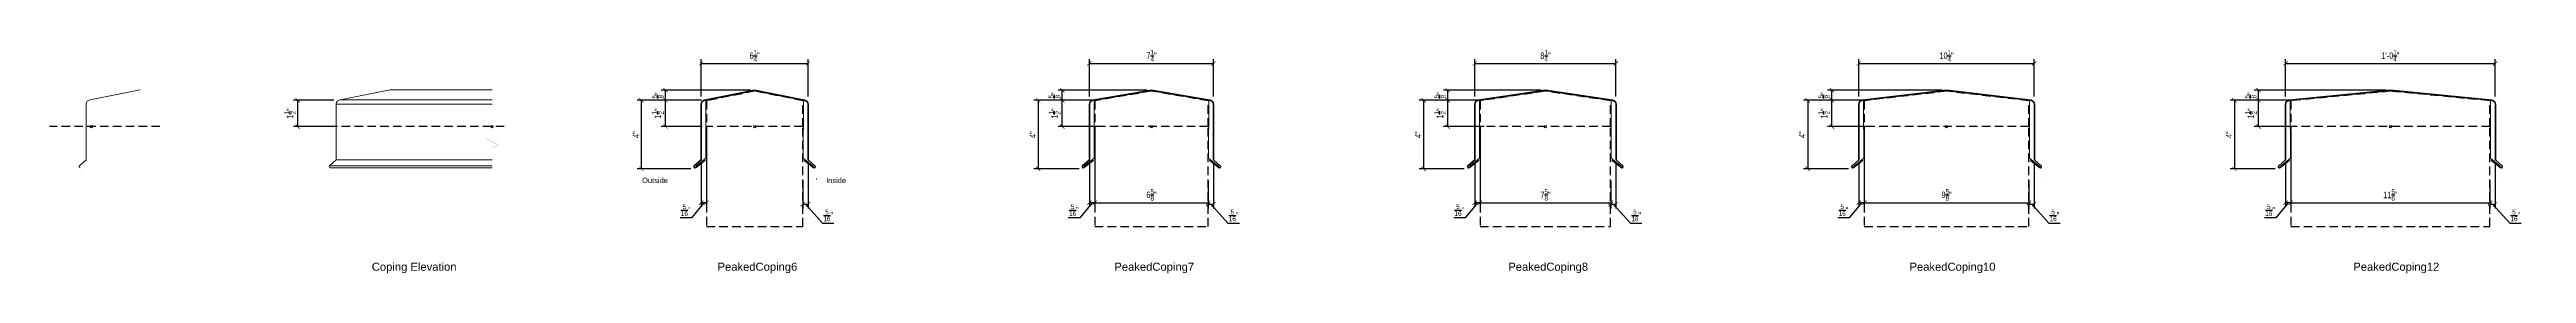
# Model space of a CAD drawing. Header units: inches. Extents: x 1550 to 1938, y 1113 to 1725.
# Drawn here: x 1616.7 to 1761.4, y 1652.9 to 1665.9 of the extents above; entities that cross this region are included whole.
import ezdxf
from ezdxf.enums import TextEntityAlignment as Align

# ---------------------------------------------------------------- set-up
doc = ezdxf.new("R2010")
doc.units = ezdxf.units.IN
doc.header["$LTSCALE"] = 4
doc.header["$MEASUREMENT"] = 0
doc.header["$PDMODE"] = 99
doc.header["$PDSIZE"] = 0.0625
doc.linetypes.add('HIDDEN2', pattern=[0.1875, 0.125, -0.0625])
doc.layers.get('Defpoints').update_dxf_attribs({"color": 121})
for name, color, linetype, lineweight in [('A-Anno-Dims', 211, 'Continuous', 25), ('A-Anno-Symb', 131, 'Continuous', 25), ('G-Anno-Ttlb', 213, 'Continuous', 50), ('SubStrate', 81, 'HIDDEN2', 25), ('Thin', 150, 'Continuous', 18), ('Wide', 212, 'Continuous', 35)]:
    doc.layers.add(name, color=color, linetype=linetype, lineweight=lineweight)
doc.layers.add('G-Anno-Nplt', color=140, linetype='Continuous', lineweight=18, plot=False)
doc.styles.add('Arch-Dim', font='arial.ttf', dxfattribs={"width": 0.75})
doc.styles.add('RomanS', font='romans.shx')
doc.dimstyles.new('Aec-Arch-I-3', dxfattribs={"dimscale": 4, "dimtxt": 0.09375, "dimasz": 0.0625, "dimexe": 0.0625, "dimexo": 0.0625, "dimgap": 0.03125, "dimtad": 1, "dimdec": 4, "dimzin": 3, "dimdsep": 46, "dimlunit": 4, "dimtxsty": 'Arch-Dim', "dimblk": 'ARCHTICK', "dimcen": 0.09375, "dimclrd": 8, "dimclre": 8, "dimazin": 2, "dimtfac": 0.75, "dimtdec": 4, "dimtix": 1, "dimtmove": 1, "dimatfit": 2, "dimldrblk": 'OPEN90', "dimfxl": 1, "dimtolj": 1, "dimtzin": 0, "dimarcsym": 0})

msp = doc.modelspace()

# ---------------------------------------------------------------- blocks, each defined once
blk = doc.blocks.new('_ArchTick')
at = {"color": 0, "linetype": 'ByBlock', "const_width": 0.15}
blk.add_lwpolyline([(-0.5, -0.5), (0.5, 0.5)], dxfattribs=at)
blk = doc.blocks.new('*D107')
at = {"layer": 'A-Anno-Dims', "color": 8, "lineweight": -2, "transparency": 16777216}
for p, q in [((1654.79, 1663.21), (1654.79, 1665.39)), ((1661.04, 1663.21), (1661.04, 1665.39)), ((1654.79, 1665.14), (1661.04, 1665.14))]:
    blk.add_line(p, q, dxfattribs=at)
at = {"layer": 'Defpoints', "color": 0, "transparency": 16777216}
for p in [(1661.04, 1665.14), (1654.79, 1662.96), (1661.04, 1662.96)]:
    blk.add_point(p, dxfattribs=at)
at = {"layer": 'A-Anno-Dims', "color": 8, "lineweight": -2, "transparency": 16777216, "xscale": 0.25, "yscale": 0.25, "zscale": 0.25, "rotation": 180}
blk.add_blockref('_ArchTick', (1654.79, 1665.14), dxfattribs=at)
at = {"layer": 'A-Anno-Dims', "color": 8, "lineweight": -2, "transparency": 16777216, "xscale": 0.25, "yscale": 0.25, "zscale": 0.25}
blk.add_blockref('_ArchTick', (1661.04, 1665.14), dxfattribs=at)
at = {"layer": 'A-Anno-Dims', "color": 0, "transparency": 16777216, "insert": (1657.92, 1665.59), "char_height": 0.375, "attachment_point": 5, "style": 'Arch-Dim'}
blk.add_mtext('\\A1;6{\\H0.750000x;\\S1/4;}"', dxfattribs=at)
blk = doc.blocks.new('_Open90')
at = {"color": 0, "linetype": 'ByBlock', "lineweight": -2}
for p, q in [((0, 0), (-1, 0)), ((-0.5, 0.5), (0, 0)), ((0, 0), (-0.5, -0.5))]:
    blk.add_line(p, q, dxfattribs=at)
blk = doc.blocks.new('Anno_Title_T2')
at = {"color": 0, "linetype": 'ByBlock', "lineweight": -2, "style": 'RomanS'}
blk.add_attdef('TITLE', (0, 0.5), '', height=1.25, dxfattribs=at)
blk.add_attdef('SCALE', text='', height=0.75, dxfattribs=at).set_placement((0, -0.5), align=Align.TOP_LEFT)
blk = doc.blocks.new('*D104')
at = {"layer": 'A-Anno-Dims', "color": 8, "lineweight": -2, "transparency": 16777216}
for p, q in [((1654.82, 1662.99), (1652.46, 1662.99)), ((1652.71, 1661.46), (1652.71, 1662.99)), ((1654.85, 1661.46), (1652.46, 1661.46))]:
    blk.add_line(p, q, dxfattribs=at)
at = {"layer": 'Defpoints', "color": 0, "transparency": 16777216}
for p in [(1652.71, 1662.99), (1655.07, 1662.99), (1655.1, 1661.46)]:
    blk.add_point(p, dxfattribs=at)
at = {"layer": 'A-Anno-Dims', "color": 8, "lineweight": -2, "transparency": 16777216, "xscale": 0.25, "yscale": 0.25, "zscale": 0.25}
for p, rotation in [((1652.71, 1662.99), 90), ((1652.71, 1661.46), 270)]:
    blk.add_blockref('_ArchTick', p, dxfattribs=dict(at, rotation=rotation))
at = {"layer": 'A-Anno-Dims', "color": 0, "transparency": 16777216, "insert": (1652.26, 1662.22), "char_height": 0.375, "attachment_point": 5, "rotation": 90, "style": 'Arch-Dim'}
blk.add_mtext('\\A1;1{\\H0.750000x;\\S1/2;}"', dxfattribs=at)
blk = doc.blocks.new('*D105')
at = {"layer": 'A-Anno-Dims', "color": 8, "lineweight": -2, "transparency": 16777216}
for p, q in [((1654.82, 1662.99), (1651.05, 1662.99)), ((1651.3, 1662.99), (1651.3, 1659)), ((1654.19, 1659), (1651.05, 1659))]:
    blk.add_line(p, q, dxfattribs=at)
at = {"layer": 'Defpoints', "color": 0, "transparency": 16777216}
for p in [(1655.07, 1662.99), (1651.3, 1659), (1654.44, 1659)]:
    blk.add_point(p, dxfattribs=at)
at = {"layer": 'A-Anno-Dims', "color": 8, "lineweight": -2, "transparency": 16777216, "xscale": 0.25, "yscale": 0.25, "zscale": 0.25}
for p, rotation in [((1651.3, 1662.99), 90), ((1651.3, 1659), 270)]:
    blk.add_blockref('_ArchTick', p, dxfattribs=dict(at, rotation=rotation))
at = {"layer": 'A-Anno-Dims', "color": 0, "transparency": 16777216, "insert": (1650.99, 1660.99), "char_height": 0.375, "attachment_point": 5, "rotation": 90, "style": 'Arch-Dim'}
blk.add_mtext('\\A1;4"', dxfattribs=at)
blk = doc.blocks.new('*D106')
at = {"layer": 'A-Anno-Dims', "color": 8, "lineweight": -2, "transparency": 16777216}
for p, q in [((1655.1, 1661.14), (1655.1, 1656.78)), ((1654.79, 1659.27), (1654.79, 1656.78)), ((1654.95, 1657.03), (1654.23, 1656.14)), ((1655.1, 1657.03), (1654.79, 1657.03)), ((1654.23, 1656.14), (1653.56, 1656.14))]:
    blk.add_line(p, q, dxfattribs=at)
at = {"layer": 'Defpoints', "color": 0, "transparency": 16777216}
for p in [(1655.1, 1661.39), (1654.79, 1659.52), (1654.79, 1657.03)]:
    blk.add_point(p, dxfattribs=at)
at = {"layer": 'A-Anno-Dims', "color": 8, "lineweight": -2, "transparency": 16777216, "xscale": 0.25, "yscale": 0.25, "zscale": 0.25, "rotation": 180}
blk.add_blockref('_ArchTick', (1654.79, 1657.03), dxfattribs=at)
at = {"layer": 'A-Anno-Dims', "color": 8, "lineweight": -2, "transparency": 16777216, "xscale": 0.25, "yscale": 0.25, "zscale": 0.25}
blk.add_blockref('_ArchTick', (1655.1, 1657.03), dxfattribs=at)
at = {"layer": 'A-Anno-Dims', "color": 0, "transparency": 16777216, "insert": (1653.89, 1656.6), "char_height": 0.375, "attachment_point": 5, "style": 'Arch-Dim'}
blk.add_mtext('\\A1;{\\H0.750000x;\\S5/16;}"', dxfattribs=at)
blk = doc.blocks.new('*D108')
at = {"layer": 'A-Anno-Dims', "color": 8, "lineweight": -2, "transparency": 16777216}
for p, q in [((1660.73, 1658.3), (1660.73, 1656.69)), ((1661.04, 1659.27), (1661.04, 1656.69)), ((1660.73, 1656.94), (1661.04, 1656.94)), ((1660.89, 1656.94), (1661.88, 1655.83)), ((1661.88, 1655.83), (1662.55, 1655.83))]:
    blk.add_line(p, q, dxfattribs=at)
at = {"layer": 'Defpoints', "color": 0, "transparency": 16777216}
for p in [(1661.04, 1659.52), (1660.73, 1658.55), (1661.04, 1656.94)]:
    blk.add_point(p, dxfattribs=at)
at = {"layer": 'A-Anno-Dims', "color": 8, "lineweight": -2, "transparency": 16777216, "xscale": 0.25, "yscale": 0.25, "zscale": 0.25, "rotation": 180}
blk.add_blockref('_ArchTick', (1660.73, 1656.94), dxfattribs=at)
at = {"layer": 'A-Anno-Dims', "color": 8, "lineweight": -2, "transparency": 16777216, "xscale": 0.25, "yscale": 0.25, "zscale": 0.25}
blk.add_blockref('_ArchTick', (1661.04, 1656.94), dxfattribs=at)
at = {"layer": 'A-Anno-Dims', "color": 0, "transparency": 16777216, "insert": (1662.22, 1656.29), "char_height": 0.375, "attachment_point": 5, "style": 'Arch-Dim'}
blk.add_mtext('\\A1;{\\H0.750000x;\\S5/16;}"', dxfattribs=at)
blk = doc.blocks.new('*D110')
at = {"layer": 'A-Anno-Dims', "color": 8, "lineweight": -2, "transparency": 16777216}
for p, q in [((1633.34, 1662.99), (1630.98, 1662.99)), ((1631.23, 1661.46), (1631.23, 1662.99)), ((1633.37, 1661.46), (1630.98, 1661.46))]:
    blk.add_line(p, q, dxfattribs=at)
at = {"layer": 'Defpoints', "color": 0, "transparency": 16777216}
for p in [(1631.23, 1662.99), (1633.59, 1662.99), (1633.62, 1661.46)]:
    blk.add_point(p, dxfattribs=at)
at = {"layer": 'A-Anno-Dims', "color": 8, "lineweight": -2, "transparency": 16777216, "xscale": 0.25, "yscale": 0.25, "zscale": 0.25}
for p, rotation in [((1631.23, 1662.99), 90), ((1631.23, 1661.46), 270)]:
    blk.add_blockref('_ArchTick', p, dxfattribs=dict(at, rotation=rotation))
at = {"layer": 'A-Anno-Dims', "color": 0, "transparency": 16777216, "insert": (1630.78, 1662.22), "char_height": 0.375, "attachment_point": 5, "rotation": 90, "style": 'Arch-Dim'}
blk.add_mtext('\\A1;1{\\H0.750000x;\\S1/2;}"', dxfattribs=at)
blk = doc.blocks.new('*D111')
at = {"layer": 'A-Anno-Dims', "color": 8, "lineweight": -2, "transparency": 16777216}
for p, q in [((1657.67, 1663.58), (1652.46, 1663.58)), ((1654.82, 1662.99), (1652.46, 1662.99)), ((1652.71, 1662.99), (1652.71, 1663.58))]:
    blk.add_line(p, q, dxfattribs=at)
at = {"layer": 'Defpoints', "color": 0, "transparency": 16777216}
for p in [(1652.71, 1663.58), (1655.07, 1662.99), (1657.92, 1663.58)]:
    blk.add_point(p, dxfattribs=at)
at = {"layer": 'A-Anno-Dims', "color": 8, "lineweight": -2, "transparency": 16777216, "xscale": 0.25, "yscale": 0.25, "zscale": 0.25}
for p, rotation in [((1652.71, 1663.58), 90), ((1652.71, 1662.99), 270)]:
    blk.add_blockref('_ArchTick', p, dxfattribs=dict(at, rotation=rotation))
at = {"layer": 'A-Anno-Dims', "color": 0, "transparency": 16777216, "insert": (1652.26, 1663.28), "char_height": 0.375, "attachment_point": 5, "rotation": 90, "style": 'Arch-Dim'}
blk.add_mtext('\\A1;{\\H0.750000x;\\S5/8;}"', dxfattribs=at)
blk = doc.blocks.new('*D112')
at = {"layer": 'A-Anno-Dims', "color": 8, "lineweight": -2, "transparency": 16777216}
for p, q in [((1677.47, 1663.21), (1677.47, 1665.39)), ((1684.72, 1663.21), (1684.72, 1665.39)), ((1677.47, 1665.14), (1684.72, 1665.14))]:
    blk.add_line(p, q, dxfattribs=at)
at = {"layer": 'Defpoints', "color": 0, "transparency": 16777216}
for p in [(1684.72, 1665.14), (1677.47, 1662.96), (1684.72, 1662.96)]:
    blk.add_point(p, dxfattribs=at)
at = {"layer": 'A-Anno-Dims', "color": 8, "lineweight": -2, "transparency": 16777216, "xscale": 0.25, "yscale": 0.25, "zscale": 0.25, "rotation": 180}
blk.add_blockref('_ArchTick', (1677.47, 1665.14), dxfattribs=at)
at = {"layer": 'A-Anno-Dims', "color": 8, "lineweight": -2, "transparency": 16777216, "xscale": 0.25, "yscale": 0.25, "zscale": 0.25}
blk.add_blockref('_ArchTick', (1684.72, 1665.14), dxfattribs=at)
at = {"layer": 'A-Anno-Dims', "color": 0, "transparency": 16777216, "insert": (1681.1, 1665.59), "char_height": 0.375, "attachment_point": 5, "style": 'Arch-Dim'}
blk.add_mtext('\\A1;7{\\H0.750000x;\\S1/4;}"', dxfattribs=at)
blk = doc.blocks.new('*D113')
at = {"layer": 'A-Anno-Dims', "color": 8, "lineweight": -2, "transparency": 16777216}
for p, q in [((1678, 1662.99), (1675.64, 1662.99)), ((1675.89, 1661.46), (1675.89, 1662.99)), ((1678.03, 1661.46), (1675.64, 1661.46))]:
    blk.add_line(p, q, dxfattribs=at)
at = {"layer": 'Defpoints', "color": 0, "transparency": 16777216}
for p in [(1675.89, 1662.99), (1678.25, 1662.99), (1678.28, 1661.46)]:
    blk.add_point(p, dxfattribs=at)
at = {"layer": 'A-Anno-Dims', "color": 8, "lineweight": -2, "transparency": 16777216, "xscale": 0.25, "yscale": 0.25, "zscale": 0.25}
for p, rotation in [((1675.89, 1662.99), 90), ((1675.89, 1661.46), 270)]:
    blk.add_blockref('_ArchTick', p, dxfattribs=dict(at, rotation=rotation))
at = {"layer": 'A-Anno-Dims', "color": 0, "transparency": 16777216, "insert": (1675.44, 1662.22), "char_height": 0.375, "attachment_point": 5, "rotation": 90, "style": 'Arch-Dim'}
blk.add_mtext('\\A1;1{\\H0.750000x;\\S1/2;}"', dxfattribs=at)
blk = doc.blocks.new('*D114')
at = {"layer": 'A-Anno-Dims', "color": 8, "lineweight": -2, "transparency": 16777216}
for p, q in [((1677.5, 1662.99), (1674.23, 1662.99)), ((1674.48, 1662.99), (1674.48, 1659)), ((1676.87, 1659), (1674.23, 1659))]:
    blk.add_line(p, q, dxfattribs=at)
at = {"layer": 'Defpoints', "color": 0, "transparency": 16777216}
for p in [(1677.75, 1662.99), (1674.48, 1659), (1677.12, 1659)]:
    blk.add_point(p, dxfattribs=at)
at = {"layer": 'A-Anno-Dims', "color": 8, "lineweight": -2, "transparency": 16777216, "xscale": 0.25, "yscale": 0.25, "zscale": 0.25}
for p, rotation in [((1674.48, 1662.99), 90), ((1674.48, 1659), 270)]:
    blk.add_blockref('_ArchTick', p, dxfattribs=dict(at, rotation=rotation))
at = {"layer": 'A-Anno-Dims', "color": 0, "transparency": 16777216, "insert": (1674.17, 1660.99), "char_height": 0.375, "attachment_point": 5, "rotation": 90, "style": 'Arch-Dim'}
blk.add_mtext('\\A1;4"', dxfattribs=at)
blk = doc.blocks.new('*D115')
at = {"layer": 'A-Anno-Dims', "color": 8, "lineweight": -2, "transparency": 16777216}
for p, q in [((1677.78, 1661.14), (1677.78, 1656.78)), ((1677.47, 1659.27), (1677.47, 1656.78)), ((1677.63, 1657.03), (1676.91, 1656.14)), ((1677.78, 1657.03), (1677.47, 1657.03)), ((1676.91, 1656.14), (1676.24, 1656.14))]:
    blk.add_line(p, q, dxfattribs=at)
at = {"layer": 'Defpoints', "color": 0, "transparency": 16777216}
for p in [(1677.78, 1661.39), (1677.47, 1659.52), (1677.47, 1657.03)]:
    blk.add_point(p, dxfattribs=at)
at = {"layer": 'A-Anno-Dims', "color": 8, "lineweight": -2, "transparency": 16777216, "xscale": 0.25, "yscale": 0.25, "zscale": 0.25, "rotation": 180}
blk.add_blockref('_ArchTick', (1677.47, 1657.03), dxfattribs=at)
at = {"layer": 'A-Anno-Dims', "color": 8, "lineweight": -2, "transparency": 16777216, "xscale": 0.25, "yscale": 0.25, "zscale": 0.25}
blk.add_blockref('_ArchTick', (1677.78, 1657.03), dxfattribs=at)
at = {"layer": 'A-Anno-Dims', "color": 0, "transparency": 16777216, "insert": (1676.57, 1656.6), "char_height": 0.375, "attachment_point": 5, "style": 'Arch-Dim'}
blk.add_mtext('\\A1;{\\H0.750000x;\\S5/16;}"', dxfattribs=at)
blk = doc.blocks.new('*D116')
at = {"layer": 'A-Anno-Dims', "color": 8, "lineweight": -2, "transparency": 16777216}
for p, q in [((1684.41, 1658.3), (1684.41, 1656.69)), ((1684.72, 1659.27), (1684.72, 1656.69)), ((1684.41, 1656.94), (1684.72, 1656.94)), ((1684.56, 1656.94), (1685.56, 1655.83)), ((1685.56, 1655.83), (1686.23, 1655.83))]:
    blk.add_line(p, q, dxfattribs=at)
at = {"layer": 'Defpoints', "color": 0, "transparency": 16777216}
for p in [(1684.72, 1659.52), (1684.41, 1658.55), (1684.72, 1656.94)]:
    blk.add_point(p, dxfattribs=at)
at = {"layer": 'A-Anno-Dims', "color": 8, "lineweight": -2, "transparency": 16777216, "xscale": 0.25, "yscale": 0.25, "zscale": 0.25, "rotation": 180}
blk.add_blockref('_ArchTick', (1684.41, 1656.94), dxfattribs=at)
at = {"layer": 'A-Anno-Dims', "color": 8, "lineweight": -2, "transparency": 16777216, "xscale": 0.25, "yscale": 0.25, "zscale": 0.25}
blk.add_blockref('_ArchTick', (1684.72, 1656.94), dxfattribs=at)
at = {"layer": 'A-Anno-Dims', "color": 0, "transparency": 16777216, "insert": (1685.9, 1656.29), "char_height": 0.375, "attachment_point": 5, "style": 'Arch-Dim'}
blk.add_mtext('\\A1;{\\H0.750000x;\\S5/16;}"', dxfattribs=at)
blk = doc.blocks.new('*D117')
at = {"layer": 'A-Anno-Dims', "color": 8, "lineweight": -2, "transparency": 16777216}
for p, q in [((1680.85, 1663.58), (1675.64, 1663.58)), ((1677.5, 1662.99), (1675.64, 1662.99)), ((1675.89, 1662.99), (1675.89, 1663.58))]:
    blk.add_line(p, q, dxfattribs=at)
at = {"layer": 'Defpoints', "color": 0, "transparency": 16777216}
for p in [(1675.89, 1663.58), (1677.75, 1662.99), (1681.1, 1663.58)]:
    blk.add_point(p, dxfattribs=at)
at = {"layer": 'A-Anno-Dims', "color": 8, "lineweight": -2, "transparency": 16777216, "xscale": 0.25, "yscale": 0.25, "zscale": 0.25}
for p, rotation in [((1675.89, 1663.58), 90), ((1675.89, 1662.99), 270)]:
    blk.add_blockref('_ArchTick', p, dxfattribs=dict(at, rotation=rotation))
at = {"layer": 'A-Anno-Dims', "color": 0, "transparency": 16777216, "insert": (1675.44, 1663.28), "char_height": 0.375, "attachment_point": 5, "rotation": 90, "style": 'Arch-Dim'}
blk.add_mtext('\\A1;{\\H0.750000x;\\S5/8;}"', dxfattribs=at)
blk = doc.blocks.new('*D119')
at = {"layer": 'A-Anno-Dims', "color": 8, "lineweight": -2, "transparency": 16777216}
for p, q in [((1677.78, 1658.3), (1677.78, 1656.78)), ((1684.41, 1658.14), (1684.41, 1656.78)), ((1677.78, 1657.03), (1684.41, 1657.03))]:
    blk.add_line(p, q, dxfattribs=at)
at = {"layer": 'Defpoints', "color": 0, "transparency": 16777216}
for p in [(1677.78, 1658.55), (1684.41, 1658.39), (1684.41, 1657.03)]:
    blk.add_point(p, dxfattribs=at)
at = {"layer": 'A-Anno-Dims', "color": 8, "lineweight": -2, "transparency": 16777216, "xscale": 0.25, "yscale": 0.25, "zscale": 0.25, "rotation": 180}
blk.add_blockref('_ArchTick', (1677.78, 1657.03), dxfattribs=at)
at = {"layer": 'A-Anno-Dims', "color": 8, "lineweight": -2, "transparency": 16777216, "xscale": 0.25, "yscale": 0.25, "zscale": 0.25}
blk.add_blockref('_ArchTick', (1684.41, 1657.03), dxfattribs=at)
at = {"layer": 'A-Anno-Dims', "color": 0, "transparency": 16777216, "insert": (1681.1, 1657.49), "char_height": 0.375, "attachment_point": 5, "style": 'Arch-Dim'}
blk.add_mtext('\\A1;6{\\H0.750000x;\\S5/8;}"', dxfattribs=at)
blk = doc.blocks.new('*D120')
at = {"layer": 'A-Anno-Dims', "color": 8, "lineweight": -2, "transparency": 16777216}
for p, q in [((1699.98, 1663.21), (1699.98, 1665.39)), ((1708.23, 1663.21), (1708.23, 1665.39)), ((1699.98, 1665.14), (1708.23, 1665.14))]:
    blk.add_line(p, q, dxfattribs=at)
at = {"layer": 'Defpoints', "color": 0, "transparency": 16777216}
for p in [(1708.23, 1665.14), (1699.98, 1662.96), (1708.23, 1662.96)]:
    blk.add_point(p, dxfattribs=at)
at = {"layer": 'A-Anno-Dims', "color": 8, "lineweight": -2, "transparency": 16777216, "xscale": 0.25, "yscale": 0.25, "zscale": 0.25, "rotation": 180}
blk.add_blockref('_ArchTick', (1699.98, 1665.14), dxfattribs=at)
at = {"layer": 'A-Anno-Dims', "color": 8, "lineweight": -2, "transparency": 16777216, "xscale": 0.25, "yscale": 0.25, "zscale": 0.25}
blk.add_blockref('_ArchTick', (1708.23, 1665.14), dxfattribs=at)
at = {"layer": 'A-Anno-Dims', "color": 0, "transparency": 16777216, "insert": (1704.11, 1665.59), "char_height": 0.375, "attachment_point": 5, "style": 'Arch-Dim'}
blk.add_mtext('\\A1;8{\\H0.750000x;\\S1/4;}"', dxfattribs=at)
blk = doc.blocks.new('*D121')
at = {"layer": 'A-Anno-Dims', "color": 8, "lineweight": -2, "transparency": 16777216}
for p, q in [((1700.51, 1662.99), (1698.15, 1662.99)), ((1698.4, 1661.46), (1698.4, 1662.99)), ((1700.54, 1661.46), (1698.15, 1661.46))]:
    blk.add_line(p, q, dxfattribs=at)
at = {"layer": 'Defpoints', "color": 0, "transparency": 16777216}
for p in [(1698.4, 1662.99), (1700.76, 1662.99), (1700.79, 1661.46)]:
    blk.add_point(p, dxfattribs=at)
at = {"layer": 'A-Anno-Dims', "color": 8, "lineweight": -2, "transparency": 16777216, "xscale": 0.25, "yscale": 0.25, "zscale": 0.25}
for p, rotation in [((1698.4, 1662.99), 90), ((1698.4, 1661.46), 270)]:
    blk.add_blockref('_ArchTick', p, dxfattribs=dict(at, rotation=rotation))
at = {"layer": 'A-Anno-Dims', "color": 0, "transparency": 16777216, "insert": (1697.95, 1662.22), "char_height": 0.375, "attachment_point": 5, "rotation": 90, "style": 'Arch-Dim'}
blk.add_mtext('\\A1;1{\\H0.750000x;\\S1/2;}"', dxfattribs=at)
blk = doc.blocks.new('*D122')
at = {"layer": 'A-Anno-Dims', "color": 8, "lineweight": -2, "transparency": 16777216}
for p, q in [((1700.01, 1662.99), (1696.74, 1662.99)), ((1696.99, 1662.99), (1696.99, 1659)), ((1699.37, 1659), (1696.74, 1659))]:
    blk.add_line(p, q, dxfattribs=at)
at = {"layer": 'Defpoints', "color": 0, "transparency": 16777216}
for p in [(1700.26, 1662.99), (1696.99, 1659), (1699.62, 1659)]:
    blk.add_point(p, dxfattribs=at)
at = {"layer": 'A-Anno-Dims', "color": 8, "lineweight": -2, "transparency": 16777216, "xscale": 0.25, "yscale": 0.25, "zscale": 0.25}
for p, rotation in [((1696.99, 1662.99), 90), ((1696.99, 1659), 270)]:
    blk.add_blockref('_ArchTick', p, dxfattribs=dict(at, rotation=rotation))
at = {"layer": 'A-Anno-Dims', "color": 0, "transparency": 16777216, "insert": (1696.68, 1660.99), "char_height": 0.375, "attachment_point": 5, "rotation": 90, "style": 'Arch-Dim'}
blk.add_mtext('\\A1;4"', dxfattribs=at)
blk = doc.blocks.new('*D123')
at = {"layer": 'A-Anno-Dims', "color": 8, "lineweight": -2, "transparency": 16777216}
for p, q in [((1700.29, 1661.14), (1700.29, 1656.78)), ((1699.98, 1659.27), (1699.98, 1656.78)), ((1700.14, 1657.03), (1699.42, 1656.14)), ((1700.29, 1657.03), (1699.98, 1657.03)), ((1699.42, 1656.14), (1698.75, 1656.14))]:
    blk.add_line(p, q, dxfattribs=at)
at = {"layer": 'Defpoints', "color": 0, "transparency": 16777216}
for p in [(1700.29, 1661.39), (1699.98, 1659.52), (1699.98, 1657.03)]:
    blk.add_point(p, dxfattribs=at)
at = {"layer": 'A-Anno-Dims', "color": 8, "lineweight": -2, "transparency": 16777216, "xscale": 0.25, "yscale": 0.25, "zscale": 0.25, "rotation": 180}
blk.add_blockref('_ArchTick', (1699.98, 1657.03), dxfattribs=at)
at = {"layer": 'A-Anno-Dims', "color": 8, "lineweight": -2, "transparency": 16777216, "xscale": 0.25, "yscale": 0.25, "zscale": 0.25}
blk.add_blockref('_ArchTick', (1700.29, 1657.03), dxfattribs=at)
at = {"layer": 'A-Anno-Dims', "color": 0, "transparency": 16777216, "insert": (1699.08, 1656.6), "char_height": 0.375, "attachment_point": 5, "style": 'Arch-Dim'}
blk.add_mtext('\\A1;{\\H0.750000x;\\S5/16;}"', dxfattribs=at)
blk = doc.blocks.new('*D125')
at = {"layer": 'A-Anno-Dims', "color": 8, "lineweight": -2, "transparency": 16777216}
for p, q in [((1707.92, 1658.3), (1707.92, 1656.69)), ((1708.23, 1659.27), (1708.23, 1656.69)), ((1707.92, 1656.94), (1708.23, 1656.94)), ((1708.07, 1656.94), (1709.07, 1655.83)), ((1709.07, 1655.83), (1709.74, 1655.83))]:
    blk.add_line(p, q, dxfattribs=at)
at = {"layer": 'Defpoints', "color": 0, "transparency": 16777216}
for p in [(1708.23, 1659.52), (1707.92, 1658.55), (1708.23, 1656.94)]:
    blk.add_point(p, dxfattribs=at)
at = {"layer": 'A-Anno-Dims', "color": 8, "lineweight": -2, "transparency": 16777216, "xscale": 0.25, "yscale": 0.25, "zscale": 0.25, "rotation": 180}
blk.add_blockref('_ArchTick', (1707.92, 1656.94), dxfattribs=at)
at = {"layer": 'A-Anno-Dims', "color": 8, "lineweight": -2, "transparency": 16777216, "xscale": 0.25, "yscale": 0.25, "zscale": 0.25}
blk.add_blockref('_ArchTick', (1708.23, 1656.94), dxfattribs=at)
at = {"layer": 'A-Anno-Dims', "color": 0, "transparency": 16777216, "insert": (1709.41, 1656.29), "char_height": 0.375, "attachment_point": 5, "style": 'Arch-Dim'}
blk.add_mtext('\\A1;{\\H0.750000x;\\S5/16;}"', dxfattribs=at)
blk = doc.blocks.new('*D126')
at = {"layer": 'A-Anno-Dims', "color": 8, "lineweight": -2, "transparency": 16777216}
for p, q in [((1703.86, 1663.58), (1698.15, 1663.58)), ((1700.01, 1662.99), (1698.15, 1662.99)), ((1698.4, 1662.99), (1698.4, 1663.58))]:
    blk.add_line(p, q, dxfattribs=at)
at = {"layer": 'Defpoints', "color": 0, "transparency": 16777216}
for p in [(1698.4, 1663.58), (1700.26, 1662.99), (1704.11, 1663.58)]:
    blk.add_point(p, dxfattribs=at)
at = {"layer": 'A-Anno-Dims', "color": 8, "lineweight": -2, "transparency": 16777216, "xscale": 0.25, "yscale": 0.25, "zscale": 0.25}
for p, rotation in [((1698.4, 1663.58), 90), ((1698.4, 1662.99), 270)]:
    blk.add_blockref('_ArchTick', p, dxfattribs=dict(at, rotation=rotation))
at = {"layer": 'A-Anno-Dims', "color": 0, "transparency": 16777216, "insert": (1697.95, 1663.28), "char_height": 0.375, "attachment_point": 5, "rotation": 90, "style": 'Arch-Dim'}
blk.add_mtext('\\A1;{\\H0.750000x;\\S5/8;}"', dxfattribs=at)
blk = doc.blocks.new('*D124')
at = {"layer": 'A-Anno-Dims', "color": 8, "lineweight": -2, "transparency": 16777216}
for p, q in [((1700.29, 1658.3), (1700.29, 1656.78)), ((1707.92, 1658.14), (1707.92, 1656.78)), ((1700.29, 1657.03), (1707.92, 1657.03))]:
    blk.add_line(p, q, dxfattribs=at)
at = {"layer": 'Defpoints', "color": 0, "transparency": 16777216}
for p in [(1700.29, 1658.55), (1707.92, 1658.39), (1707.92, 1657.03)]:
    blk.add_point(p, dxfattribs=at)
at = {"layer": 'A-Anno-Dims', "color": 8, "lineweight": -2, "transparency": 16777216, "xscale": 0.25, "yscale": 0.25, "zscale": 0.25, "rotation": 180}
blk.add_blockref('_ArchTick', (1700.29, 1657.03), dxfattribs=at)
at = {"layer": 'A-Anno-Dims', "color": 8, "lineweight": -2, "transparency": 16777216, "xscale": 0.25, "yscale": 0.25, "zscale": 0.25}
blk.add_blockref('_ArchTick', (1707.92, 1657.03), dxfattribs=at)
at = {"layer": 'A-Anno-Dims', "color": 0, "transparency": 16777216, "insert": (1704.11, 1657.48), "char_height": 0.375, "attachment_point": 5, "style": 'Arch-Dim'}
blk.add_mtext('\\A1;7{\\H0.750000x;\\S5/8;}"', dxfattribs=at)
blk = doc.blocks.new('*D128')
at = {"layer": 'A-Anno-Dims', "color": 8, "lineweight": -2, "transparency": 16777216}
for p, q in [((1722.41, 1663.21), (1722.41, 1665.39)), ((1732.66, 1663.21), (1732.66, 1665.39)), ((1722.41, 1665.14), (1732.66, 1665.14))]:
    blk.add_line(p, q, dxfattribs=at)
at = {"layer": 'Defpoints', "color": 0, "transparency": 16777216}
for p in [(1732.66, 1665.14), (1722.41, 1662.96), (1732.66, 1662.96)]:
    blk.add_point(p, dxfattribs=at)
at = {"layer": 'A-Anno-Dims', "color": 8, "lineweight": -2, "transparency": 16777216, "xscale": 0.25, "yscale": 0.25, "zscale": 0.25, "rotation": 180}
blk.add_blockref('_ArchTick', (1722.41, 1665.14), dxfattribs=at)
at = {"layer": 'A-Anno-Dims', "color": 8, "lineweight": -2, "transparency": 16777216, "xscale": 0.25, "yscale": 0.25, "zscale": 0.25}
blk.add_blockref('_ArchTick', (1732.66, 1665.14), dxfattribs=at)
at = {"layer": 'A-Anno-Dims', "color": 0, "transparency": 16777216, "insert": (1727.54, 1665.59), "char_height": 0.375, "attachment_point": 5, "style": 'Arch-Dim'}
blk.add_mtext('\\A1;10{\\H0.750000x;\\S1/4;}"', dxfattribs=at)
blk = doc.blocks.new('*D129')
at = {"layer": 'A-Anno-Dims', "color": 8, "lineweight": -2, "transparency": 16777216}
for p, q in [((1722.94, 1662.99), (1720.59, 1662.99)), ((1720.84, 1661.46), (1720.84, 1662.99)), ((1722.98, 1661.46), (1720.59, 1661.46))]:
    blk.add_line(p, q, dxfattribs=at)
at = {"layer": 'Defpoints', "color": 0, "transparency": 16777216}
for p in [(1720.84, 1662.99), (1723.19, 1662.99), (1723.23, 1661.46)]:
    blk.add_point(p, dxfattribs=at)
at = {"layer": 'A-Anno-Dims', "color": 8, "lineweight": -2, "transparency": 16777216, "xscale": 0.25, "yscale": 0.25, "zscale": 0.25}
for p, rotation in [((1720.84, 1662.99), 90), ((1720.84, 1661.46), 270)]:
    blk.add_blockref('_ArchTick', p, dxfattribs=dict(at, rotation=rotation))
at = {"layer": 'A-Anno-Dims', "color": 0, "transparency": 16777216, "insert": (1720.38, 1662.22), "char_height": 0.375, "attachment_point": 5, "rotation": 90, "style": 'Arch-Dim'}
blk.add_mtext('\\A1;1{\\H0.750000x;\\S1/2;}"', dxfattribs=at)
blk = doc.blocks.new('*D130')
at = {"layer": 'A-Anno-Dims', "color": 8, "lineweight": -2, "transparency": 16777216}
for p, q in [((1722.44, 1662.99), (1719.18, 1662.99)), ((1719.43, 1662.99), (1719.43, 1659)), ((1721.81, 1659), (1719.18, 1659))]:
    blk.add_line(p, q, dxfattribs=at)
at = {"layer": 'Defpoints', "color": 0, "transparency": 16777216}
for p in [(1722.69, 1662.99), (1719.43, 1659), (1722.06, 1659)]:
    blk.add_point(p, dxfattribs=at)
at = {"layer": 'A-Anno-Dims', "color": 8, "lineweight": -2, "transparency": 16777216, "xscale": 0.25, "yscale": 0.25, "zscale": 0.25}
for p, rotation in [((1719.43, 1662.99), 90), ((1719.43, 1659), 270)]:
    blk.add_blockref('_ArchTick', p, dxfattribs=dict(at, rotation=rotation))
at = {"layer": 'A-Anno-Dims', "color": 0, "transparency": 16777216, "insert": (1719.11, 1660.99), "char_height": 0.375, "attachment_point": 5, "rotation": 90, "style": 'Arch-Dim'}
blk.add_mtext('\\A1;4"', dxfattribs=at)
blk = doc.blocks.new('*D131')
at = {"layer": 'A-Anno-Dims', "color": 8, "lineweight": -2, "transparency": 16777216}
for p, q in [((1722.73, 1661.14), (1722.73, 1656.78)), ((1722.41, 1659.27), (1722.41, 1656.78)), ((1722.57, 1657.03), (1721.85, 1656.14)), ((1722.73, 1657.03), (1722.41, 1657.03)), ((1721.85, 1656.14), (1721.18, 1656.14))]:
    blk.add_line(p, q, dxfattribs=at)
at = {"layer": 'Defpoints', "color": 0, "transparency": 16777216}
for p in [(1722.73, 1661.39), (1722.41, 1659.52), (1722.41, 1657.03)]:
    blk.add_point(p, dxfattribs=at)
at = {"layer": 'A-Anno-Dims', "color": 8, "lineweight": -2, "transparency": 16777216, "xscale": 0.25, "yscale": 0.25, "zscale": 0.25, "rotation": 180}
blk.add_blockref('_ArchTick', (1722.41, 1657.03), dxfattribs=at)
at = {"layer": 'A-Anno-Dims', "color": 8, "lineweight": -2, "transparency": 16777216, "xscale": 0.25, "yscale": 0.25, "zscale": 0.25}
blk.add_blockref('_ArchTick', (1722.73, 1657.03), dxfattribs=at)
at = {"layer": 'A-Anno-Dims', "color": 0, "transparency": 16777216, "insert": (1721.52, 1656.6), "char_height": 0.375, "attachment_point": 5, "style": 'Arch-Dim'}
blk.add_mtext('\\A1;{\\H0.750000x;\\S5/16;}"', dxfattribs=at)
blk = doc.blocks.new('*D133')
at = {"layer": 'A-Anno-Dims', "color": 8, "lineweight": -2, "transparency": 16777216}
for p, q in [((1732.35, 1658.3), (1732.35, 1656.69)), ((1732.66, 1659.27), (1732.66, 1656.69)), ((1732.35, 1656.94), (1732.66, 1656.94)), ((1732.51, 1656.94), (1733.51, 1655.83)), ((1733.51, 1655.83), (1734.17, 1655.83))]:
    blk.add_line(p, q, dxfattribs=at)
at = {"layer": 'Defpoints', "color": 0, "transparency": 16777216}
for p in [(1732.66, 1659.52), (1732.35, 1658.55), (1732.66, 1656.94)]:
    blk.add_point(p, dxfattribs=at)
at = {"layer": 'A-Anno-Dims', "color": 8, "lineweight": -2, "transparency": 16777216, "xscale": 0.25, "yscale": 0.25, "zscale": 0.25, "rotation": 180}
blk.add_blockref('_ArchTick', (1732.35, 1656.94), dxfattribs=at)
at = {"layer": 'A-Anno-Dims', "color": 8, "lineweight": -2, "transparency": 16777216, "xscale": 0.25, "yscale": 0.25, "zscale": 0.25}
blk.add_blockref('_ArchTick', (1732.66, 1656.94), dxfattribs=at)
at = {"layer": 'A-Anno-Dims', "color": 0, "transparency": 16777216, "insert": (1733.84, 1656.29), "char_height": 0.375, "attachment_point": 5, "style": 'Arch-Dim'}
blk.add_mtext('\\A1;{\\H0.750000x;\\S5/16;}"', dxfattribs=at)
blk = doc.blocks.new('*D132')
at = {"layer": 'A-Anno-Dims', "color": 8, "lineweight": -2, "transparency": 16777216}
for p, q in [((1727.29, 1663.58), (1720.59, 1663.58)), ((1722.44, 1662.99), (1720.59, 1662.99)), ((1720.84, 1662.99), (1720.84, 1663.58))]:
    blk.add_line(p, q, dxfattribs=at)
at = {"layer": 'Defpoints', "color": 0, "transparency": 16777216}
for p in [(1720.84, 1663.58), (1722.69, 1662.99), (1727.54, 1663.58)]:
    blk.add_point(p, dxfattribs=at)
at = {"layer": 'A-Anno-Dims', "color": 8, "lineweight": -2, "transparency": 16777216, "xscale": 0.25, "yscale": 0.25, "zscale": 0.25}
for p, rotation in [((1720.84, 1663.58), 90), ((1720.84, 1662.99), 270)]:
    blk.add_blockref('_ArchTick', p, dxfattribs=dict(at, rotation=rotation))
at = {"layer": 'A-Anno-Dims', "color": 0, "transparency": 16777216, "insert": (1720.38, 1663.28), "char_height": 0.375, "attachment_point": 5, "rotation": 90, "style": 'Arch-Dim'}
blk.add_mtext('\\A1;{\\H0.750000x;\\S5/8;}"', dxfattribs=at)
blk = doc.blocks.new('*D134')
at = {"layer": 'A-Anno-Dims', "color": 8, "lineweight": -2, "transparency": 16777216}
for p, q in [((1722.73, 1658.3), (1722.73, 1656.78)), ((1732.35, 1658.14), (1732.35, 1656.78)), ((1722.73, 1657.03), (1732.35, 1657.03))]:
    blk.add_line(p, q, dxfattribs=at)
at = {"layer": 'Defpoints', "color": 0, "transparency": 16777216}
for p in [(1722.73, 1658.55), (1732.35, 1658.39), (1732.35, 1657.03)]:
    blk.add_point(p, dxfattribs=at)
at = {"layer": 'A-Anno-Dims', "color": 8, "lineweight": -2, "transparency": 16777216, "xscale": 0.25, "yscale": 0.25, "zscale": 0.25, "rotation": 180}
blk.add_blockref('_ArchTick', (1722.73, 1657.03), dxfattribs=at)
at = {"layer": 'A-Anno-Dims', "color": 8, "lineweight": -2, "transparency": 16777216, "xscale": 0.25, "yscale": 0.25, "zscale": 0.25}
blk.add_blockref('_ArchTick', (1732.35, 1657.03), dxfattribs=at)
at = {"layer": 'A-Anno-Dims', "color": 0, "transparency": 16777216, "insert": (1727.54, 1657.49), "char_height": 0.375, "attachment_point": 5, "style": 'Arch-Dim'}
blk.add_mtext('\\A1;9{\\H0.750000x;\\S5/8;}"', dxfattribs=at)
blk = doc.blocks.new('*D136')
at = {"layer": 'A-Anno-Dims', "color": 8, "lineweight": -2, "transparency": 16777216}
for p, q in [((1747.34, 1663.21), (1747.34, 1665.39)), ((1759.59, 1663.21), (1759.59, 1665.39)), ((1747.34, 1665.14), (1759.59, 1665.14))]:
    blk.add_line(p, q, dxfattribs=at)
at = {"layer": 'Defpoints', "color": 0, "transparency": 16777216}
for p in [(1759.59, 1665.14), (1747.34, 1662.96), (1759.59, 1662.96)]:
    blk.add_point(p, dxfattribs=at)
at = {"layer": 'A-Anno-Dims', "color": 8, "lineweight": -2, "transparency": 16777216, "xscale": 0.25, "yscale": 0.25, "zscale": 0.25, "rotation": 180}
blk.add_blockref('_ArchTick', (1747.34, 1665.14), dxfattribs=at)
at = {"layer": 'A-Anno-Dims', "color": 8, "lineweight": -2, "transparency": 16777216, "xscale": 0.25, "yscale": 0.25, "zscale": 0.25}
blk.add_blockref('_ArchTick', (1759.59, 1665.14), dxfattribs=at)
at = {"layer": 'A-Anno-Dims', "color": 0, "transparency": 16777216, "insert": (1753.46, 1665.59), "char_height": 0.375, "attachment_point": 5, "style": 'Arch-Dim'}
blk.add_mtext('\\A1;1\'-0{\\H0.750000x;\\S1/4;}"', dxfattribs=at)
blk = doc.blocks.new('*D137')
at = {"layer": 'A-Anno-Dims', "color": 8, "lineweight": -2, "transparency": 16777216}
for p, q in [((1747.87, 1662.99), (1745.51, 1662.99)), ((1745.76, 1661.46), (1745.76, 1662.99)), ((1747.9, 1661.46), (1745.51, 1661.46))]:
    blk.add_line(p, q, dxfattribs=at)
at = {"layer": 'Defpoints', "color": 0, "transparency": 16777216}
for p in [(1745.76, 1662.99), (1748.12, 1662.99), (1748.15, 1661.46)]:
    blk.add_point(p, dxfattribs=at)
at = {"layer": 'A-Anno-Dims', "color": 8, "lineweight": -2, "transparency": 16777216, "xscale": 0.25, "yscale": 0.25, "zscale": 0.25}
for p, rotation in [((1745.76, 1662.99), 90), ((1745.76, 1661.46), 270)]:
    blk.add_blockref('_ArchTick', p, dxfattribs=dict(at, rotation=rotation))
at = {"layer": 'A-Anno-Dims', "color": 0, "transparency": 16777216, "insert": (1745.31, 1662.22), "char_height": 0.375, "attachment_point": 5, "rotation": 90, "style": 'Arch-Dim'}
blk.add_mtext('\\A1;1{\\H0.750000x;\\S1/2;}"', dxfattribs=at)
blk = doc.blocks.new('*D138')
at = {"layer": 'A-Anno-Dims', "color": 8, "lineweight": -2, "transparency": 16777216}
for p, q in [((1747.37, 1662.99), (1744.1, 1662.99)), ((1744.35, 1662.99), (1744.35, 1659)), ((1746.73, 1659), (1744.1, 1659))]:
    blk.add_line(p, q, dxfattribs=at)
at = {"layer": 'Defpoints', "color": 0, "transparency": 16777216}
for p in [(1747.62, 1662.99), (1744.35, 1659), (1746.98, 1659)]:
    blk.add_point(p, dxfattribs=at)
at = {"layer": 'A-Anno-Dims', "color": 8, "lineweight": -2, "transparency": 16777216, "xscale": 0.25, "yscale": 0.25, "zscale": 0.25}
for p, rotation in [((1744.35, 1662.99), 90), ((1744.35, 1659), 270)]:
    blk.add_blockref('_ArchTick', p, dxfattribs=dict(at, rotation=rotation))
at = {"layer": 'A-Anno-Dims', "color": 0, "transparency": 16777216, "insert": (1744.04, 1660.99), "char_height": 0.375, "attachment_point": 5, "rotation": 90, "style": 'Arch-Dim'}
blk.add_mtext('\\A1;4"', dxfattribs=at)
blk = doc.blocks.new('*D139')
at = {"layer": 'A-Anno-Dims', "color": 8, "lineweight": -2, "transparency": 16777216}
for p, q in [((1747.65, 1661.14), (1747.65, 1656.78)), ((1747.34, 1659.27), (1747.34, 1656.78)), ((1747.49, 1657.03), (1746.77, 1656.14)), ((1747.65, 1657.03), (1747.34, 1657.03)), ((1746.77, 1656.14), (1746.11, 1656.14))]:
    blk.add_line(p, q, dxfattribs=at)
at = {"layer": 'Defpoints', "color": 0, "transparency": 16777216}
for p in [(1747.65, 1661.39), (1747.34, 1659.52), (1747.34, 1657.03)]:
    blk.add_point(p, dxfattribs=at)
at = {"layer": 'A-Anno-Dims', "color": 8, "lineweight": -2, "transparency": 16777216, "xscale": 0.25, "yscale": 0.25, "zscale": 0.25, "rotation": 180}
blk.add_blockref('_ArchTick', (1747.34, 1657.03), dxfattribs=at)
at = {"layer": 'A-Anno-Dims', "color": 8, "lineweight": -2, "transparency": 16777216, "xscale": 0.25, "yscale": 0.25, "zscale": 0.25}
blk.add_blockref('_ArchTick', (1747.65, 1657.03), dxfattribs=at)
at = {"layer": 'A-Anno-Dims', "color": 0, "transparency": 16777216, "insert": (1746.44, 1656.6), "char_height": 0.375, "attachment_point": 5, "style": 'Arch-Dim'}
blk.add_mtext('\\A1;{\\H0.750000x;\\S5/16;}"', dxfattribs=at)
blk = doc.blocks.new('*D141')
at = {"layer": 'A-Anno-Dims', "color": 8, "lineweight": -2, "transparency": 16777216}
for p, q in [((1759.28, 1658.3), (1759.28, 1656.69)), ((1759.59, 1659.27), (1759.59, 1656.69)), ((1759.28, 1656.94), (1759.59, 1656.94)), ((1759.43, 1656.94), (1760.43, 1655.83)), ((1760.43, 1655.83), (1761.1, 1655.83))]:
    blk.add_line(p, q, dxfattribs=at)
at = {"layer": 'Defpoints', "color": 0, "transparency": 16777216}
for p in [(1759.59, 1659.52), (1759.28, 1658.55), (1759.59, 1656.94)]:
    blk.add_point(p, dxfattribs=at)
at = {"layer": 'A-Anno-Dims', "color": 8, "lineweight": -2, "transparency": 16777216, "xscale": 0.25, "yscale": 0.25, "zscale": 0.25, "rotation": 180}
blk.add_blockref('_ArchTick', (1759.28, 1656.94), dxfattribs=at)
at = {"layer": 'A-Anno-Dims', "color": 8, "lineweight": -2, "transparency": 16777216, "xscale": 0.25, "yscale": 0.25, "zscale": 0.25}
blk.add_blockref('_ArchTick', (1759.59, 1656.94), dxfattribs=at)
at = {"layer": 'A-Anno-Dims', "color": 0, "transparency": 16777216, "insert": (1760.76, 1656.29), "char_height": 0.375, "attachment_point": 5, "style": 'Arch-Dim'}
blk.add_mtext('\\A1;{\\H0.750000x;\\S5/16;}"', dxfattribs=at)
blk = doc.blocks.new('*D140')
at = {"layer": 'A-Anno-Dims', "color": 8, "lineweight": -2, "transparency": 16777216}
for p, q in [((1753.21, 1663.58), (1745.51, 1663.58)), ((1747.37, 1662.99), (1745.51, 1662.99)), ((1745.76, 1662.99), (1745.76, 1663.58))]:
    blk.add_line(p, q, dxfattribs=at)
at = {"layer": 'Defpoints', "color": 0, "transparency": 16777216}
for p in [(1745.76, 1663.58), (1747.62, 1662.99), (1753.46, 1663.58)]:
    blk.add_point(p, dxfattribs=at)
at = {"layer": 'A-Anno-Dims', "color": 8, "lineweight": -2, "transparency": 16777216, "xscale": 0.25, "yscale": 0.25, "zscale": 0.25}
for p, rotation in [((1745.76, 1663.58), 90), ((1745.76, 1662.99), 270)]:
    blk.add_blockref('_ArchTick', p, dxfattribs=dict(at, rotation=rotation))
at = {"layer": 'A-Anno-Dims', "color": 0, "transparency": 16777216, "insert": (1745.3, 1663.28), "char_height": 0.375, "attachment_point": 5, "rotation": 90, "style": 'Arch-Dim'}
blk.add_mtext('\\A1;{\\H0.750000x;\\S5/8;}"', dxfattribs=at)
blk = doc.blocks.new('*D142')
at = {"layer": 'A-Anno-Dims', "color": 8, "lineweight": -2, "transparency": 16777216}
for p, q in [((1747.65, 1658.3), (1747.65, 1656.78)), ((1759.28, 1658.14), (1759.28, 1656.78)), ((1747.65, 1657.03), (1759.28, 1657.03))]:
    blk.add_line(p, q, dxfattribs=at)
at = {"layer": 'Defpoints', "color": 0, "transparency": 16777216}
for p in [(1747.65, 1658.55), (1759.28, 1658.39), (1759.28, 1657.03)]:
    blk.add_point(p, dxfattribs=at)
at = {"layer": 'A-Anno-Dims', "color": 8, "lineweight": -2, "transparency": 16777216, "xscale": 0.25, "yscale": 0.25, "zscale": 0.25, "rotation": 180}
blk.add_blockref('_ArchTick', (1747.65, 1657.03), dxfattribs=at)
at = {"layer": 'A-Anno-Dims', "color": 8, "lineweight": -2, "transparency": 16777216, "xscale": 0.25, "yscale": 0.25, "zscale": 0.25}
blk.add_blockref('_ArchTick', (1759.28, 1657.03), dxfattribs=at)
at = {"layer": 'A-Anno-Dims', "color": 0, "transparency": 16777216, "insert": (1753.46, 1657.48), "char_height": 0.375, "attachment_point": 5, "style": 'Arch-Dim'}
blk.add_mtext('\\A1;11{\\H0.750000x;\\S5/8;}"', dxfattribs=at)
blk = doc.blocks.new('AecDtl_PeakedCoping6UK')
at = {"layer": 'Thin'}
blk.add_lwpolyline([(3.42, -2.3), (2.84, -1.83), (2.85, 1.53), (0, 2.09), (-2.85, 1.53), (-2.84, -1.83), (-3.42, -2.3)], dxfattribs=at)
at = {"layer": 'Wide'}
blk.add_lwpolyline([(2.89, -1.96), (3.44, -2.38, 0.393565), (3.52, -2.37), (3.52, -2.37, 0.414214), (3.52, -2.28), (3.13, -1.94), (3.13, 1.3, 0.357511), (2.92, 1.54), (0, 2.12), (-2.92, 1.54, 0.357511), (-3.12, 1.3), (-3.12, -1.94), (-3.52, -2.28, 0.414214), (-3.52, -2.37), (-3.52, -2.37, 0.393565), (-3.44, -2.38), (-2.89, -1.96)], format="xyb", dxfattribs=at)
blk = doc.blocks.new('AecDtl_PeakedCoping7UK')
at = {"layer": 'Thin'}
blk.add_lwpolyline([(3.92, -2.3), (3.34, -1.83), (3.35, 1.53), (0, 2.09), (-3.35, 1.53), (-3.34, -1.83), (-3.92, -2.3)], dxfattribs=at)
at = {"layer": 'Wide'}
blk.add_lwpolyline([(3.39, -1.96), (3.94, -2.38, 0.393565), (4.02, -2.37), (4.02, -2.37, 0.414214), (4.02, -2.28), (3.63, -1.94), (3.63, 1.3, 0.357511), (3.42, 1.54), (0, 2.12), (-3.42, 1.54, 0.357511), (-3.62, 1.3), (-3.62, -1.94), (-4.02, -2.28, 0.414214), (-4.02, -2.37), (-4.02, -2.37, 0.393565), (-3.94, -2.38), (-3.39, -1.96)], format="xyb", dxfattribs=at)
blk = doc.blocks.new('AecDtl_PeakedCoping8UK')
at = {"layer": 'Thin'}
blk.add_lwpolyline([(4.42, -2.3), (3.84, -1.83), (3.85, 1.53), (0, 2.09), (-3.85, 1.53), (-3.84, -1.83), (-4.42, -2.3)], dxfattribs=at)
at = {"layer": 'Wide'}
blk.add_lwpolyline([(3.89, -1.96), (4.44, -2.38, 0.393565), (4.52, -2.37), (4.52, -2.37, 0.414214), (4.52, -2.28), (4.13, -1.94), (4.13, 1.3, 0.357511), (3.92, 1.54), (0, 2.12), (-3.92, 1.54, 0.357511), (-4.12, 1.3), (-4.12, -1.94), (-4.52, -2.28, 0.414214), (-4.52, -2.37), (-4.52, -2.37, 0.393565), (-4.44, -2.38), (-3.89, -1.96)], format="xyb", dxfattribs=at)
blk = doc.blocks.new('AecDtl_PeakedCoping10UK')
at = {"layer": 'Thin'}
blk.add_lwpolyline([(5.42, -2.3), (4.84, -1.83), (4.85, 1.53), (0, 2.09), (-4.85, 1.53), (-4.84, -1.83), (-5.42, -2.3)], dxfattribs=at)
at = {"layer": 'Wide'}
blk.add_lwpolyline([(4.89, -1.96), (5.44, -2.38, 0.393565), (5.52, -2.37), (5.52, -2.37, 0.414214), (5.52, -2.28), (5.13, -1.94), (5.13, 1.3, 0.357511), (4.92, 1.54), (0, 2.12), (-4.92, 1.54, 0.357511), (-5.12, 1.3), (-5.12, -1.94), (-5.52, -2.28, 0.414214), (-5.52, -2.37), (-5.52, -2.37, 0.393565), (-5.44, -2.38), (-4.89, -1.96)], format="xyb", dxfattribs=at)
blk = doc.blocks.new('AecDtl_PeakedCoping12UK')
at = {"layer": 'Thin'}
blk.add_lwpolyline([(6.42, -2.3), (5.84, -1.83), (5.85, 1.53), (0, 2.09), (-5.85, 1.53), (-5.84, -1.83), (-6.42, -2.3)], dxfattribs=at)
at = {"layer": 'Wide'}
blk.add_lwpolyline([(5.89, -1.96), (6.44, -2.38, 0.393565), (6.52, -2.37), (6.52, -2.37, 0.414214), (6.52, -2.28), (6.13, -1.94), (6.13, 1.3, 0.357511), (5.92, 1.54), (0, 2.12), (-5.92, 1.54, 0.357511), (-6.12, 1.3), (-6.12, -1.94), (-6.52, -2.28, 0.414214), (-6.52, -2.37), (-6.52, -2.37, 0.393565), (-6.44, -2.38), (-5.89, -1.96)], format="xyb", dxfattribs=at)
blk = doc.blocks.new('AecDtl_PeakedCopingElevUK')
at = {"layer": 'Defpoints'}
for p in [(-0.08, 1.56), (2.84, 2.15), (-0.3, 1.31), (-0.69, -2.28), (-0.66, -2.39), (-0.3, -1.94)]:
    blk.add_point(p, dxfattribs=at)
at = {"layer": 'Thin'}
blk.add_lwpolyline([(-0.66, -2.39, -0.642989), (-0.69, -2.28), (-0.3, -1.94), (-0.3, 1.31, -0.382162), (-0.08, 1.56), (2.84, 2.15)], format="xyb", dxfattribs=at)

# ---------------------------------------------------------------- dimensions: what is measured, and where the dimension line sits
at = {"layer": 'A-Anno-Dims'}
for base, p1, p2, picture, middle in [((1661.04155, 1665.13598), (1654.79155, 1662.95685), (1661.04155, 1662.95685), '*D107', (1657.91655, 1665.59288)), ((1684.72088, 1665.13598), (1677.47088, 1662.95685), (1684.72088, 1662.95685), '*D112', (1681.09588, 1665.58968)), ((1708.23057, 1665.13598), (1699.98057, 1662.95685), (1708.23057, 1662.95685), '*D120', (1704.10557, 1665.59288)), ((1732.66348, 1665.13598), (1722.41348, 1662.95685), (1732.66348, 1662.95685), '*D128', (1727.53848, 1665.59288)), ((1759.58796, 1665.13598), (1747.33796, 1662.95685), (1759.58796, 1662.95685), '*D136', (1753.46296, 1665.59288)), ((1684.40838, 1657.02693), (1677.78338, 1658.54788), (1684.40838, 1658.38891), '*D119', (1681.09588, 1657.4867)), ((1707.91807, 1657.02693), (1700.29307, 1658.54788), (1707.91807, 1658.38891), '*D124', (1704.10557, 1657.4835)), ((1732.35098, 1657.02693), (1722.72598, 1658.54788), (1732.35098, 1658.38891), '*D134', (1727.53848, 1657.4867)), ((1759.27546, 1657.02693), (1747.65046, 1658.54788), (1759.27546, 1658.38891), '*D142', (1753.46296, 1657.4835))]:
    dim = msp.add_linear_dim(base=base, p1=p1, p2=p2, dimstyle='Aec-Arch-I-3', dxfattribs=at)
    dim.commit()
    dim.dimension.update_dxf_attribs({"geometry": picture, "text_midpoint": middle})
for base, p1, p2, picture, middle in [((1652.71483, 1663.58185), (1655.06973, 1662.98628), (1657.91655, 1663.58185), '*D111', (1652.25825, 1663.28407)), ((1675.89416, 1663.58185), (1677.74906, 1662.98628), (1681.09588, 1663.58185), '*D117', (1675.43759, 1663.28407)), ((1698.40385, 1663.58185), (1700.25875, 1662.98628), (1704.10557, 1663.58185), '*D126', (1697.94727, 1663.28407)), ((1720.83677, 1663.58185), (1722.69166, 1662.98628), (1727.53848, 1663.58185), '*D132', (1720.38019, 1663.28407)), ((1745.76125, 1663.58185), (1747.61614, 1662.98628), (1753.46296, 1663.58185), '*D140', (1745.30467, 1663.28407)), ((1631.23234, 1662.98628), (1633.62155, 1661.45685), (1633.58723, 1662.98628), '*D110', (1630.77806, 1662.22157)), ((1651.304, 1659.00122), (1655.06973, 1662.98628), (1654.43577, 1659.00122), '*D105', (1650.9915, 1660.99375)), ((1652.71483, 1662.98628), (1655.10405, 1661.45685), (1655.06973, 1662.98628), '*D104', (1652.26056, 1662.22157)), ((1674.48333, 1659.00122), (1677.74906, 1662.98628), (1677.1151, 1659.00122), '*D114', (1674.17083, 1660.99375)), ((1675.89416, 1662.98628), (1678.28338, 1661.45685), (1678.24906, 1662.98628), '*D113', (1675.43989, 1662.22157)), ((1696.99302, 1659.00122), (1700.25875, 1662.98628), (1699.62478, 1659.00122), '*D122', (1696.68052, 1660.99375)), ((1698.40385, 1662.98628), (1700.79307, 1661.45685), (1700.75875, 1662.98628), '*D121', (1697.94957, 1662.22157)), ((1719.42594, 1659.00122), (1722.69166, 1662.98628), (1722.0577, 1659.00122), '*D130', (1719.11344, 1660.99375)), ((1720.83677, 1662.98628), (1723.22598, 1661.45685), (1723.19166, 1662.98628), '*D129', (1720.38249, 1662.22157)), ((1744.35042, 1659.00122), (1747.61614, 1662.98628), (1746.98218, 1659.00122), '*D138', (1744.03792, 1660.99375)), ((1745.76125, 1662.98628), (1748.15046, 1661.45685), (1748.11614, 1662.98628), '*D137', (1745.30697, 1662.22157))]:
    dim = msp.add_linear_dim(base=base, p1=p1, p2=p2, angle=90, dimstyle='Aec-Arch-I-3', dxfattribs=at)
    dim.commit()
    dim.dimension.update_dxf_attribs({"geometry": picture, "text_midpoint": middle})
for base, p1, p2, picture, middle in [((1654.79155, 1657.02693), (1655.10405, 1661.38891), (1654.79155, 1659.51902), '*D106', (1654.10216, 1656.14403)), ((1677.47088, 1657.02693), (1677.78338, 1661.38891), (1677.47088, 1659.51902), '*D115', (1676.78149, 1656.14403)), ((1699.98057, 1657.02693), (1700.29307, 1661.38891), (1699.98057, 1659.51902), '*D123', (1699.29117, 1656.14403)), ((1722.41348, 1657.02693), (1722.72598, 1661.38891), (1722.41348, 1659.51902), '*D131', (1721.72409, 1656.14403)), ((1747.33796, 1657.02693), (1747.65046, 1661.38891), (1747.33796, 1659.51902), '*D139', (1746.64857, 1656.14403)), ((1661.04155, 1656.9359), (1660.72905, 1658.54788), (1661.04155, 1659.51902), '*D108', (1662.00838, 1655.83227)), ((1684.72088, 1656.9359), (1684.40838, 1658.54788), (1684.72088, 1659.51902), '*D116', (1685.68771, 1655.83227)), ((1708.23057, 1656.9359), (1707.91807, 1658.54788), (1708.23057, 1659.51902), '*D125', (1709.1974, 1655.83227)), ((1732.66348, 1656.9359), (1732.35098, 1658.54788), (1732.66348, 1659.51902), '*D133', (1733.63032, 1655.83227)), ((1759.58796, 1656.9359), (1759.27546, 1658.54788), (1759.58796, 1659.51902), '*D141', (1760.5548, 1655.83227))]:
    dim = msp.add_linear_dim(base=base, p1=p1, p2=p2, dimstyle='Aec-Arch-I-3', dxfattribs=at)
    dim.commit()
    dim.dimension.update_dxf_attribs({"geometry": picture, "text_midpoint": middle, "dimtype": 160})

# ---------------------------------------------------------------- linework, layer by layer
msp.add_point((1619.1793, 1661.45685))
at = {"layer": 'A-Anno-Symb', "const_width": 0.00375}
msp.add_lwpolyline([(1642.59137, 1663.70608), (1642.59137, 1662.45586), (1642.59137, 1660.95586), (1642.21637, 1660.76836), (1642.96637, 1660.39336), (1642.59137, 1660.20586), (1642.59137, 1658.70586), (1642.59137, 1657.45564)], dxfattribs=at)
at = {"layer": 'G-Anno-Nplt'}
for p in [(1642.59137, 1661.45685), (1657.91655, 1661.45685), (1681.09588, 1661.45685), (1704.10557, 1661.45685), (1727.53848, 1661.45685), (1753.46296, 1661.45685)]:
    msp.add_point(p, dxfattribs=at)
at = {"layer": 'SubStrate'}
for points in [[(1660.72905, 1661.45685), (1660.72905, 1662.96183), (1657.91655, 1663.51935), (1655.10405, 1662.96183), (1655.10405, 1661.45685)], [(1684.40838, 1661.45685), (1684.40838, 1662.96183), (1681.09588, 1663.51935), (1677.78338, 1662.96183), (1677.78338, 1661.45685)], [(1707.91807, 1661.45685), (1707.91807, 1662.96183), (1704.10557, 1663.51935), (1700.29307, 1662.96183), (1700.29307, 1661.45685)], [(1732.35098, 1661.45685), (1732.35098, 1662.96183), (1727.53848, 1663.51935), (1722.72598, 1662.96183), (1722.72598, 1661.45685)], [(1759.27546, 1661.45685), (1759.27546, 1662.96183), (1753.46296, 1663.51935), (1747.65046, 1662.96183), (1747.65046, 1661.45685)], [(1623.1832, 1661.45685), (1616.73419, 1661.45685)], [(1643.29733, 1661.45685), (1632.06598, 1661.45685)]]:
    msp.add_lwpolyline(points, dxfattribs=at)
for points in [[(1655.10405, 1655.63891), (1660.72905, 1655.63891), (1660.72905, 1661.45685), (1655.10405, 1661.45685)], [(1677.78338, 1655.63891), (1684.40838, 1655.63891), (1684.40838, 1661.45685), (1677.78338, 1661.45685)], [(1700.29307, 1655.63891), (1707.91807, 1655.63891), (1707.91807, 1661.45685), (1700.29307, 1661.45685)], [(1722.72598, 1655.63891), (1732.35098, 1655.63891), (1732.35098, 1661.45685), (1722.72598, 1661.45685)], [(1747.65046, 1655.63891), (1759.27546, 1655.63891), (1759.27546, 1661.45685), (1747.65046, 1661.45685)]]:
    msp.add_lwpolyline(points, close=True, dxfattribs=at)
at = {"layer": 'Thin'}
msp.add_lwpolyline([(1633.12387, 1659.06372, -0.642988941), (1633.08738, 1659.17459), (1633.47965, 1659.51902), (1633.47965, 1662.76932, -0.447008473), (1633.75726, 1663.01779, -18.055385139)], format="xyb", dxfattribs=at)
for points in [[(1633.47965, 1662.76932), (1642.59137, 1662.76932)], [(1633.70204, 1663.01779), (1636.62607, 1663.60259)], [(1633.70204, 1663.01779), (1642.59137, 1663.01779)], [(1636.62607, 1663.60259), (1642.59137, 1663.60259)], [(1642.59137, 1659.51902), (1633.47965, 1659.51902)], [(1633.08738, 1659.17459), (1642.59137, 1659.17459)], [(1642.59137, 1659.06372), (1633.12387, 1659.06372)]]:
    msp.add_lwpolyline(points, dxfattribs=at)
at = {"layer": 'Wide'}
for points in [[(1661.54294, 1658.42199), (1661.53993, 1658.41803)], [(1685.22227, 1658.42199), (1685.21926, 1658.41803)], [(1733.16488, 1658.42199), (1733.16187, 1658.41803)], [(1760.08936, 1658.42199), (1760.08635, 1658.41803)]]:
    msp.add_lwpolyline(points, dxfattribs=at)

# ---------------------------------------------------------------- block references
for name, p in [('AecDtl_PeakedCopingElevUK', (1619.1793, 1661.45685)), ('AecDtl_PeakedCoping6UK', (1657.91655, 1661.45685)), ('AecDtl_PeakedCoping7UK', (1681.09588, 1661.45685)), ('AecDtl_PeakedCoping8UK', (1704.10557, 1661.45685)), ('AecDtl_PeakedCoping10UK', (1727.53848, 1661.45685)), ('AecDtl_PeakedCoping12UK', (1753.46296, 1661.45685))]:
    msp.add_blockref(name, p)
at = {"layer": 'G-Anno-Ttlb'}
ref = msp.add_blockref('Anno_Title_T2', (1651.348, 1658.04568), dxfattribs=dict(at, xscale=0.25, yscale=0.25, zscale=0.25))
ref.add_attrib('TITLE', 'Outside', (1651.348, 1658.17068), dxfattribs={"layer": '0', "color": 0, "linetype": 'ByBlock', "lineweight": -2, "height": 0.3125, "style": 'Arch-Dim'})
ref = msp.add_blockref('Anno_Title_T2', (1662.0966, 1658.04568), dxfattribs=dict(at, xscale=0.25, yscale=0.25, zscale=0.25))
ref.add_attrib('TITLE', 'Inside', (1662.0966, 1658.17068), dxfattribs={"layer": '0', "color": 0, "linetype": 'ByBlock', "lineweight": -2, "height": 0.3125, "style": 'Arch-Dim'})
ref = msp.add_blockref('Anno_Title_T2', (1635.55765, 1652.87883), dxfattribs=dict(at, xscale=0.375, yscale=0.375, zscale=0.375))
ref.add_attrib('TITLE', 'Coping Elevation', (1635.55765, 1653.06633), dxfattribs={"layer": '0', "color": 0, "linetype": 'ByBlock', "lineweight": -2, "height": 0.46875, "style": 'Arch-Dim'})
ref = msp.add_blockref('Anno_Title_T2', (1655.75068, 1652.87883), dxfattribs=dict(at, xscale=0.375, yscale=0.375, zscale=0.375))
ref.add_attrib('TITLE', 'PeakedCoping6', (1655.75068, 1653.06633), dxfattribs={"layer": '0', "color": 0, "linetype": 'ByBlock', "lineweight": -2, "height": 0.46875, "style": 'Arch-Dim'})
ref = msp.add_blockref('Anno_Title_T2', (1678.93001, 1652.87883), dxfattribs=dict(at, xscale=0.375, yscale=0.375, zscale=0.375))
ref.add_attrib('TITLE', 'PeakedCoping7', (1678.93001, 1653.06633), dxfattribs={"layer": '0', "color": 0, "linetype": 'ByBlock', "lineweight": -2, "height": 0.46875, "style": 'Arch-Dim'})
ref = msp.add_blockref('Anno_Title_T2', (1701.93969, 1652.87883), dxfattribs=dict(at, xscale=0.375, yscale=0.375, zscale=0.375))
ref.add_attrib('TITLE', 'PeakedCoping8', (1701.93969, 1653.06633), dxfattribs={"layer": '0', "color": 0, "linetype": 'ByBlock', "lineweight": -2, "height": 0.46875, "style": 'Arch-Dim'})
ref = msp.add_blockref('Anno_Title_T2', (1725.37261, 1652.87883), dxfattribs=dict(at, xscale=0.375, yscale=0.375, zscale=0.375))
ref.add_attrib('TITLE', 'PeakedCoping10', (1725.37261, 1653.06633), dxfattribs={"layer": '0', "color": 0, "linetype": 'ByBlock', "lineweight": -2, "height": 0.46875, "style": 'Arch-Dim'})
ref = msp.add_blockref('Anno_Title_T2', (1751.29709, 1652.87883), dxfattribs=dict(at, xscale=0.375, yscale=0.375, zscale=0.375))
ref.add_attrib('TITLE', 'PeakedCoping12', (1751.29709, 1653.06633), dxfattribs={"layer": '0', "color": 0, "linetype": 'ByBlock', "lineweight": -2, "height": 0.46875, "style": 'Arch-Dim'})

msp.set_redraw_order([(e.dxf.handle, doc.entitydb.next_handle()) for e in msp.query("TEXT MTEXT ATTDEF DIMENSION ARC_DIMENSION")])  # texts and dimensions are drawn at this point

doc.saveas('drawing.dxf')
